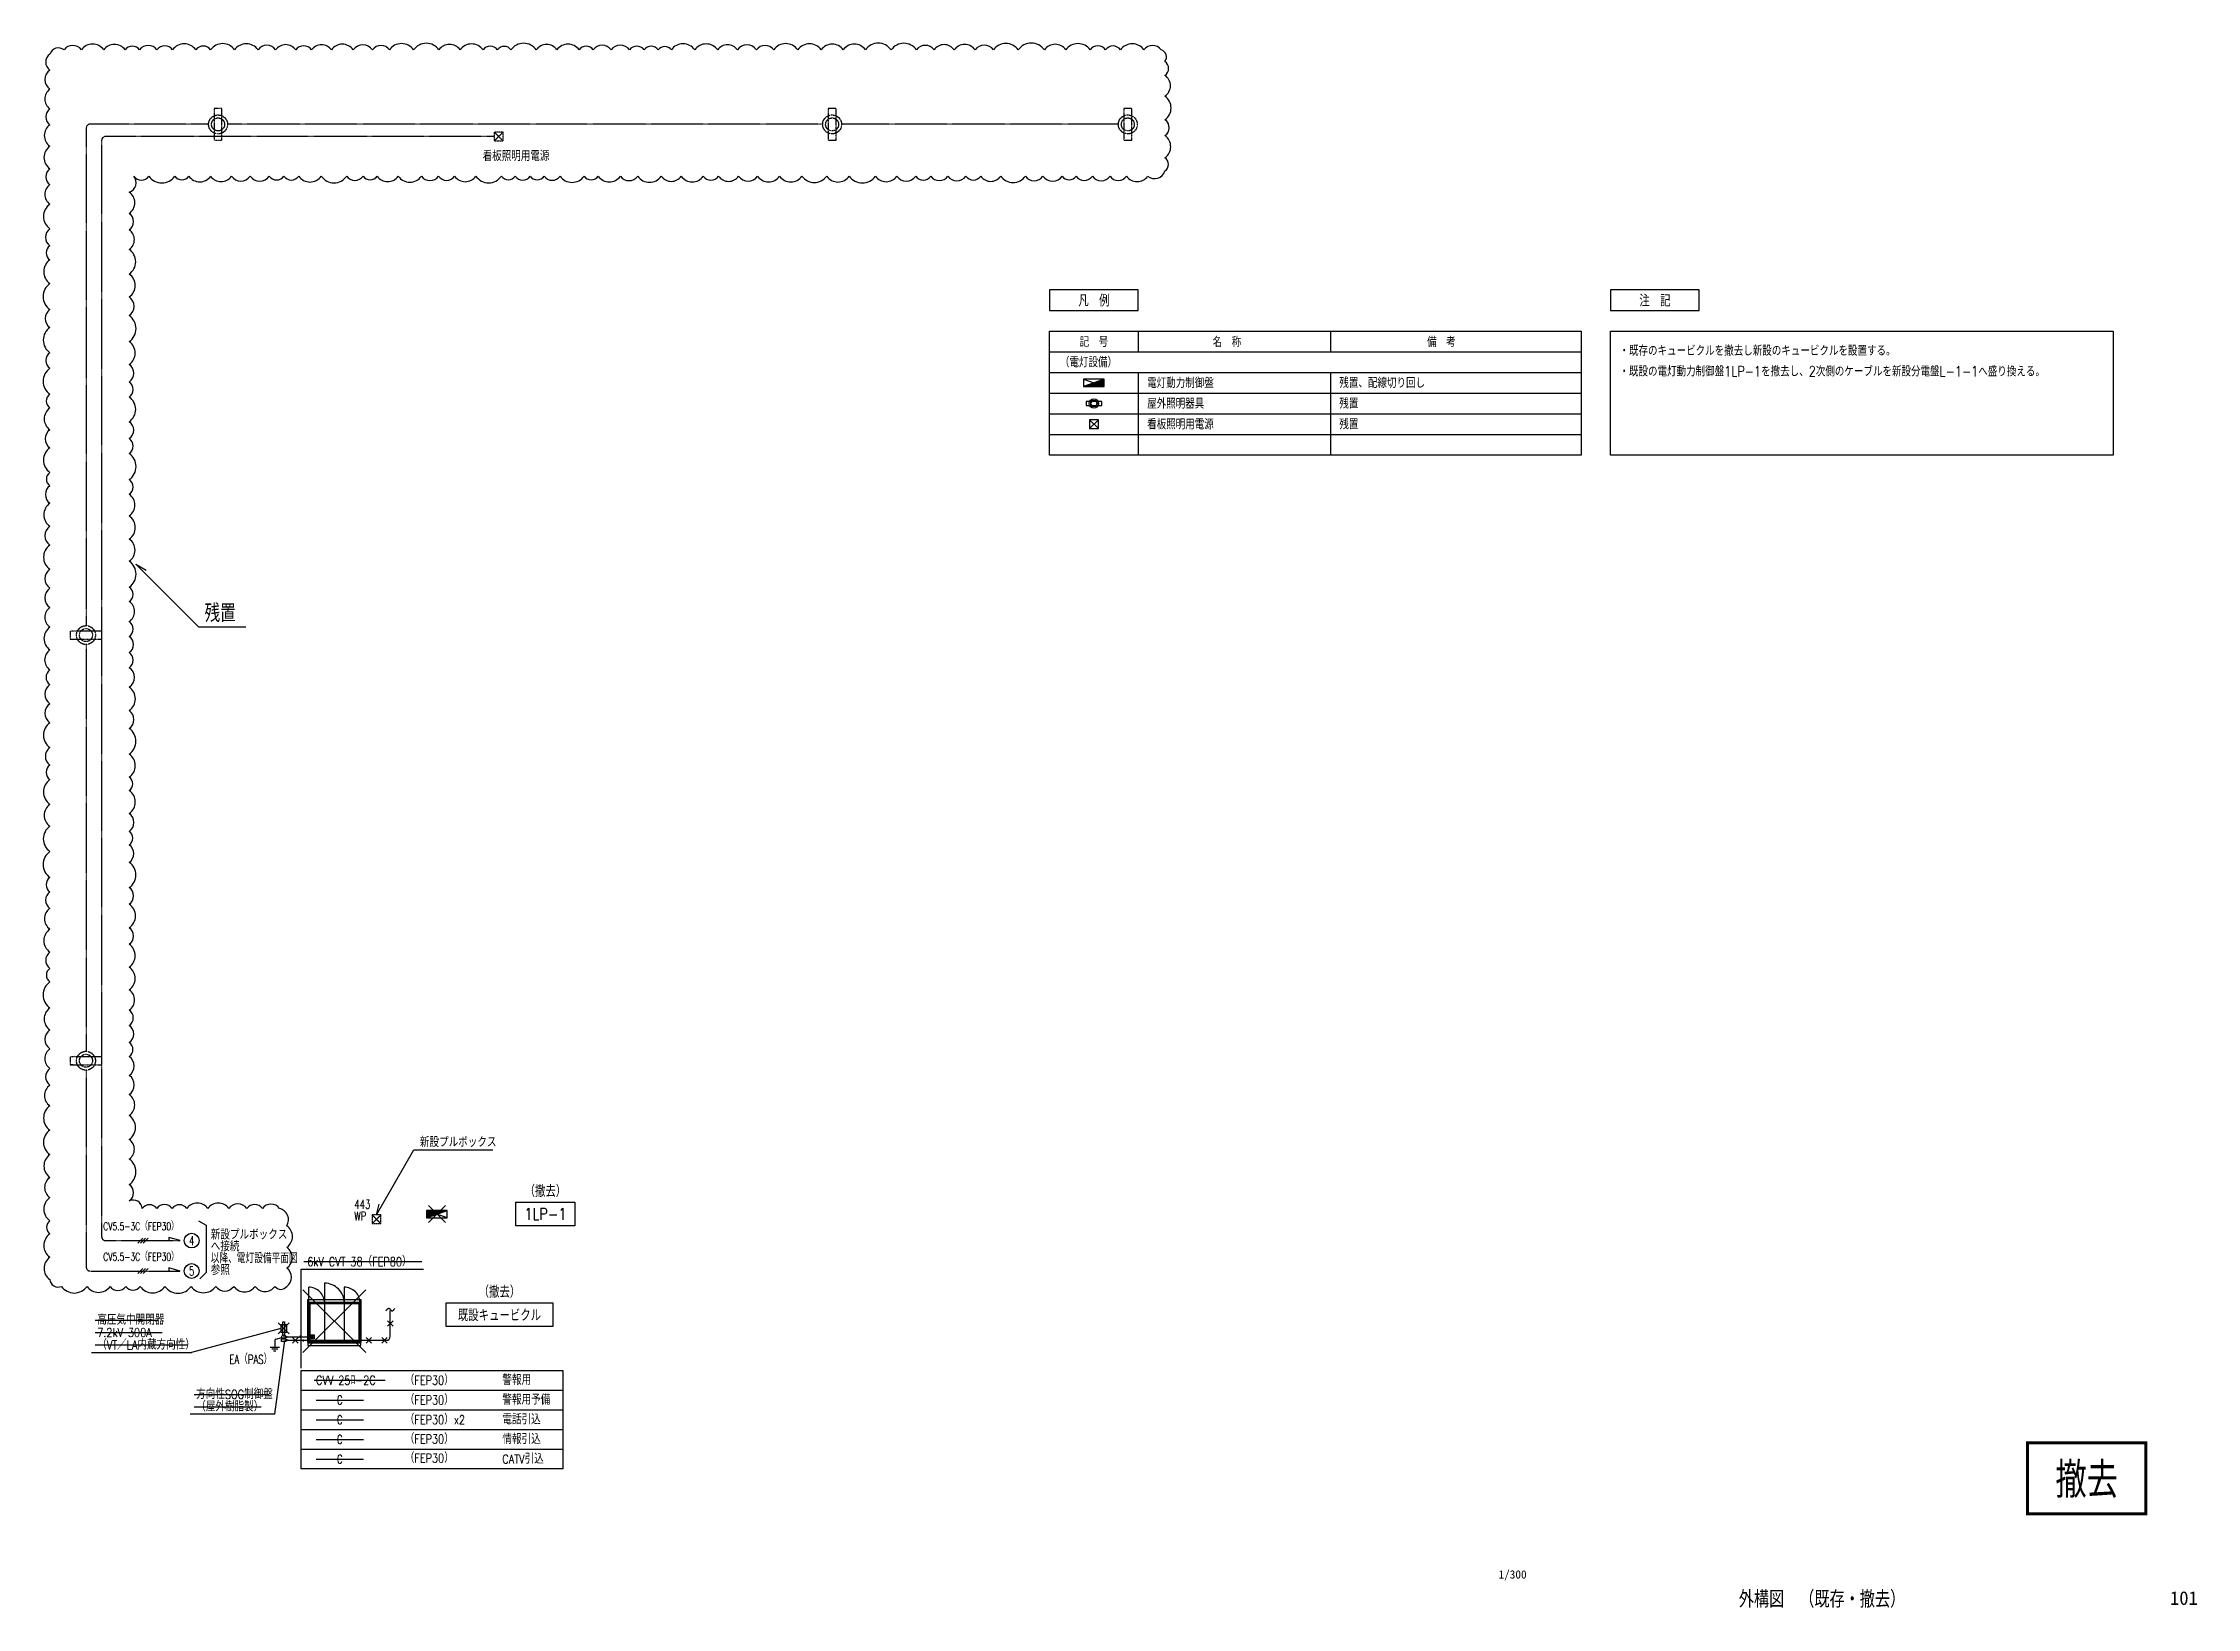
# Model space of a CAD drawing. Header units: millimetres. Extents: x 14514 to 123771, y 2181 to 81590.
import ezdxf
from ezdxf.enums import TextEntityAlignment as Align

# ---------------------------------------------------------------- set-up
doc = ezdxf.new("R2010")
doc.units = ezdxf.units.MM
doc.header["$LTSCALE"] = 0.2
doc.set_wipeout_variables(frame=1)
doc.linetypes.add('HIDDEN2', pattern=[4.7625, 3.175, -1.5875])
doc.linetypes.add('PHANTOM', pattern=[63.5, 31.75, -6.35, 6.35, -6.35, 6.35, -6.35])
for name, color, linetype in [('1_シンボル', 2, 'Continuous'), ('1_乗数', 3, 'Continuous'), ('1_回路番号', 4, 'Continuous'), ('1_強調文字', 4, 'Continuous'), ('1_撤去', 1, 'Continuous'), ('1_文字', 3, 'Continuous'), ('1_枠', 7, 'Continuous'), ('1_配線_1', 1, 'Continuous'), ('1_配線_5', 1, 'PHANTOM'), ('枠内記述', 3, 'Continuous')]:
    doc.layers.add(name, color=color, linetype=linetype)
doc.styles.add('L', font='simplex.shx', dxfattribs={"width": 0.8, "bigfont": 'extfont2.shx'})
doc.styles.get("Standard").update_dxf_attribs({"font": 'simplex.shx', "width": 0.8, "bigfont": 'extfont2.shx'})
doc.styles.add('ゴシック', font='MS Gothic.ttf', dxfattribs={"height": 4})

msp = doc.modelspace()

# ---------------------------------------------------------------- texts
at = {"layer": '1_乗数', "linetype": 'Continuous', "lineweight": -3, "width": 0.7}
for p in [(17568, 21224), (17568, 19680)]:
    msp.add_text('CV5.5-3C（FEP30）', height=400, rotation=359.99953, dxfattribs=at).set_placement(p, align=Align.BOTTOM_LEFT)
at = {"layer": '1_強調文字', "width": 0.8}
for s, p in [('（撤去）', (39995, 23369)), ('1LP-1', (39995, 22169))]:
    msp.add_text(s, height=600, dxfattribs=at).set_placement(p, align=Align.MIDDLE)
at = {"layer": '1_撤去', "width": 0.8}
msp.add_text('残置', height=900, dxfattribs=at).set_placement((22706, 52209))
at = {"layer": '1_撤去', "lineweight": -3, "width": 0.8}
msp.add_text('撤去', height=1800, dxfattribs=at).set_placement((118178, 8758), align=Align.MIDDLE)
at = {"layer": '1_文字', "lineweight": -3, "width": 0.8}
msp.add_text('看板照明用電源', height=525, dxfattribs=at).set_placement((36814, 75603))
at = {"layer": '1_文字', "linetype": 'Continuous', "lineweight": -3}
for s, width, p in [('新設プルボックス', 0.8, (33629, 25572)), ('WP', 0.7, (30305, 21839)), ('443', 0.7, (30305, 22439)), ('新設プルボックス', 0.8, (23020, 20882)), ('へ接続', 0.8, (23020, 20282)), ('以降、電灯設備平面図', 0.7, (23020, 19682)), ('6kV CVT 38（FEP80）', 0.8, (27913, 19526)), ('参照', 0.8, (23020, 19082)), ('高圧気中開閉器', 0.8, (17263, 16561)), ('7.2kV 300A ', 0.8, (17263, 15931)), ('（VT／LA内蔵方向性）', 0.8, (17263, 15301)), ('EA（PAS）', 0.7, (23963, 14569)), ('方向性SOG制御盤', 0.8, (22283, 12791)), ('（屋外樹脂製）', 0.8, (22283, 12161))]:
    msp.add_text(s, height=450, dxfattribs=dict(at, width=width)).set_placement(p)
at = {"layer": '枠内記述', "linetype": 'ByBlock', "lineweight": -2, "style": 'ゴシック'}
msp.add_text('1/300', height=420, dxfattribs=at).set_placement((88342, 3670))
at = {"layer": '枠内記述', "linetype": 'ByBlock', "lineweight": -2, "style": 'ゴシック', "width": 0.75}
msp.add_text('外構図\u3000（既存・撤去）', height=750, dxfattribs=at).set_placement((104753, 2654), align=Align.MIDDLE_CENTER)
at = {"layer": '枠内記述', "style": 'ゴシック'}
msp.add_text('101', height=690, dxfattribs=at).set_placement((122408, 2337))

# ---------------------------------------------------------------- blocks, each defined once
blk = doc.blocks.new('C-ﾌﾟﾙﾎﾞｯｸｽ')
at = {"color": 0, "linetype": 'ByBlock'}
for p, q in [((-150, 150), (150, -150)), ((150, 150), (-150, -150))]:
    blk.add_line(p, q, dxfattribs=at)
blk.add_lwpolyline([(-150, -150), (150, -150), (150, 150), (-150, 150)], close=True, dxfattribs=at)
blk = doc.blocks.new('C-条数3')
at = {"color": 0, "linetype": 'ByBlock'}
for p, q in [((-181, -85), (-11, 85)), ((-85, -85), (85, 85)), ((5, -85), (175, 85))]:
    blk.add_line(p, q, dxfattribs=at)
blk = doc.blocks.new('B-電灯動力盤 A')
at = {"linetype": 'ByBlock'}
h = blk.add_hatch(dxfattribs=at)
h.set_pattern_fill('LINE', color=0, style=0)
h.set_pattern_definition([(0, (-9500, -23375), (0, 3.175), [])])
h.paths.add_polyline_path([(350, 250), (-350, 0), (350, 0)])
at = {"color": 0, "linetype": 'ByBlock', "lineweight": -2}
blk.add_line((-350, 250), (350, 0), dxfattribs=at)
at = {"color": 0, "linetype": 'ByBlock'}
for p, q in [((350, 250), (-350, 0)), ((350, 250), (-350, 250)), ((-350, 250), (-350, 0)), ((-350, 0), (350, 0)), ((350, 0), (350, 250))]:
    blk.add_line(p, q, dxfattribs=at)

# ---------------------------------------------------------------- linework, layer by layer
at = {"layer": '1_シンボル', "linetype": 'HIDDEN2', "lineweight": -3}
for points in [[(23190, 76662), (23590, 76662), (23590, 78262), (23190, 78262)], [(54340, 76662), (54740, 76662), (54740, 78262), (54340, 78262)], [(69340, 76662), (69740, 76662), (69740, 78262), (69340, 78262)], [(15890, 51748), (15890, 51348), (17490, 51348), (17490, 51748)], [(15890, 30148), (15890, 29748), (17490, 29748), (17490, 30148)]]:
    msp.add_lwpolyline(points, close=True, dxfattribs=at)
msp.add_lwpolyline([(16040, 29748), (15890, 29748)], dxfattribs=at)
at = {"layer": '1_シンボル', "color": 7, "lineweight": -3}
for points in [[(28790, 18659), (28790, 17659), (28790, 15669)], [(27945, 17659), (27945, 17824), (30635, 17824), (30635, 17659)], [(27990, 17659), (27990, 18459)], [(30590, 17609), (27990, 17609)], [(28040, 17659), (28040, 15669)], [(29790, 18459), (29790, 17659), (29790, 15669)], [(30540, 15669), (30540, 17659)], [(26682, 16026), (26682, 16700), (26757, 16700), (26757, 16026)], [(26028, 15405), (26508, 15405)], [(26418, 15309), (26118, 15309)], [(26720, 16033), (26720, 15844)], [(27945, 15669), (27945, 15504), (30635, 15504), (30635, 15669)], [(27990, 15719), (30590, 15719)], [(28065, 16039), (28265, 15839)], [(28265, 16039), (28065, 15839)], [(26328, 15213), (26208, 15213)]]:
    msp.add_lwpolyline(points, dxfattribs=at)
for points in [[(29790, 17659, 0.4142136), (28790, 18659)], [(28790, 17659, 0.4142136), (27990, 18459)], [(30590, 17659, 0.4142136), (29790, 18459)]]:
    msp.add_lwpolyline(points, format="xyb", dxfattribs=at)
for points in [[(30635, 15669), (30590, 15669), (30590, 15624), (27990, 15624), (27990, 15669), (30590, 15669), (30590, 17659), (27990, 17659), (27990, 15669), (27945, 15669), (27945, 17659), (27990, 17659), (27990, 17704), (30590, 17704), (30590, 17659), (30635, 17659)], [(26682, 16180), (26757, 16180), (26872, 16180), (26872, 16550), (26757, 16550), (26682, 16550), (26567, 16550), (26567, 16180)], [(26605, 15844), (26835, 15844), (26835, 15709), (26605, 15709)], [(28065, 16039), (28265, 16039), (28265, 15839), (28065, 15839)]]:
    msp.add_lwpolyline(points, close=True, dxfattribs=at)
at = {"layer": '1_シンボル', "linetype": 'HIDDEN2', "lineweight": -3}
for centre, radius in [((23390, 77462), 480), ((23390, 77462), 330), ((54540, 77462), 480), ((54540, 77462), 330), ((69540, 77462), 480), ((69540, 77462), 330), ((16690, 51548), 480), ((16690, 51548), 330), ((16690, 29948), 480), ((16690, 29948), 330)]:
    msp.add_circle(centre, radius, dxfattribs=at)
at = {"layer": '1_シンボル', "color": 7, "lineweight": -3}
for centre, radius in [((26720, 15939), 95), ((26849, 15931), 40.7), ((26874, 15769), 40.7), ((28159, 15940), 40.7)]:
    msp.add_circle(centre, radius, dxfattribs=at)
at = {"layer": '1_強調文字'}
msp.add_lwpolyline([(38495, 22769), (41495, 22769), (41495, 21569), (38495, 21569)], close=True, dxfattribs=at)
at = {"layer": '1_撤去'}
for p, q in [((19224, 55141), (22406, 51959)), ((19224, 55141), (19744, 54841)), ((22406, 51959), (24806, 51959)), ((34073, 22594), (34921, 21745)), ((34921, 22594), (34073, 21745)), ((27734, 19761), (33734, 19761)), ((27697, 18324), (30879, 15142)), ((30879, 18324), (27697, 15142)), ((17163, 16786), (20363, 16786)), ((26437, 16082), (27003, 16648)), ((27003, 16082), (26437, 16648)), ((31987, 16475), (32269, 16757)), ((32269, 16475), (31987, 16757)), ((17163, 16156), (20563, 16156)), ((17163, 15526), (21863, 15526)), ((27173, 15618), (27455, 15900)), ((27455, 15618), (27173, 15900)), ((30895, 15618), (31177, 15900)), ((31177, 15618), (30895, 15900)), ((31695, 15618), (31977, 15900)), ((31977, 15618), (31695, 15900)), ((22183, 13016), (25983, 13016)), ((22183, 12386), (25583, 12386))]:
    msp.add_line(p, q, dxfattribs=at)
msp.add_lwpolyline([(26877, 18500, 0.5205671), (26877, 19425, 0.5205671), (26877, 20478, 0.5205671), (26877, 21577, 0.5205671), (26502, 22450, 0.5205671), (25645, 22450, 0.5205671), (24853, 22450, 0.5205671), (23933, 22450, 0.5205671), (22869, 22450, 0.5205671), (21808, 22450, 0.5205671), (21062, 22450, 0.5205671), (20283, 22450, 0.5205671), (19545, 22450, 0.5205671), (18887, 22836, 0.5205671), (18887, 23664, 0.5205671), (18887, 24961, 0.5205671), (18887, 25956, 0.5205671), (18887, 27170, 0.5205671), (18887, 28235, 0.5205671), (18887, 29203, 0.5205671), (18887, 30159, 0.5205671), (18887, 30870, 0.5205671), (18887, 31730, 0.5205671), (18887, 32516, 0.5205671), (18887, 33544, 0.5205671), (18887, 34699, 0.5205671), (18887, 35858, 0.5205671), (18887, 36694, 0.5205671), (18887, 37896, 0.5205671), (18887, 38737, 0.5205671), (18887, 40013, 0.5205671), (18887, 40902, 0.5205671), (18887, 41589, 0.5205671), (18887, 42496, 0.5205671), (18887, 43662, 0.5205671), (18887, 44334, 0.5205671), (18887, 45511, 0.5205671), (18887, 46811, 0.5205671), (18887, 47715, 0.5205671), (18887, 48905, 0.5205671), (18887, 49892, 0.5205671), (18887, 50664, 0.5205671), (18887, 51474, 0.5205671), (18887, 52230, 0.5205671), (18887, 53252, 0.5205671), (18887, 53977, 0.5205671), (18887, 55301, 0.5205671), (18887, 56416, 0.5205671), (18887, 57592, 0.5205671), (18887, 58695, 0.5205671), (18887, 59438, 0.5205671), (18887, 60764, 0.5205671), (18887, 61522, 0.5205671), (18887, 62377, 0.5205671), (18887, 63623, 0.5205671), (18887, 64389, 0.5205671), (18887, 65282, 0.5205671), (18887, 66441, 0.5205671), (18887, 67758, 0.5205671), (18887, 68706, 0.5205671), (18887, 69868, 0.5205671), (18887, 71116, 0.5205671), (18887, 72113, 0.5205671), (18887, 72946, 0.5205671), (18887, 74028, 0.5205671), (19124, 74836, 0.5205671), (19879, 74836, 0.5205671), (21199, 74836, 0.5205671), (21911, 74836, 0.5205671), (23017, 74836, 0.5205671), (24073, 74836, 0.5205671), (25018, 74836, 0.5205671), (25991, 74836, 0.5205671), (26733, 74836, 0.5205671), (27484, 74836, 0.5205671), (28624, 74836, 0.5205671), (29916, 74836, 0.5205671), (30750, 74836, 0.5205671), (31461, 74836, 0.5205671), (32532, 74836, 0.5205671), (33704, 74836, 0.5205671), (34572, 74836, 0.5205671), (35392, 74836, 0.5205671), (36465, 74836, 0.5205671), (37769, 74836, 0.5205671), (38463, 74836, 0.5205671), (39227, 74836, 0.5205671), (39934, 74836, 0.5205671), (40741, 74836, 0.5205671), (41957, 74836, 0.5205671), (42674, 74836, 0.5205671), (43801, 74836, 0.5205671), (44677, 74836, 0.5205671), (45873, 74836, 0.5205671), (46889, 74836, 0.5205671), (48003, 74836, 0.5205671), (48782, 74836, 0.5205671), (49797, 74836, 0.5205671), (50759, 74836, 0.5205671), (51873, 74836, 0.5205671), (53009, 74836, 0.5205671), (54264, 74836, 0.5205671), (55409, 74836, 0.5205671), (56740, 74836, 0.5205671), (57821, 74836, 0.5205671), (58782, 74836, 0.5205671), (59545, 74836, 0.5205671), (60405, 74836, 0.5205671), (61326, 74836, 0.5205671), (62077, 74836, 0.5205671), (63093, 74836, 0.5205671), (64346, 74836, 0.5205671), (65227, 74836, 0.5205671), (66214, 74836, 0.5205671), (66911, 74836, 0.5205671), (67745, 74836, 0.5205671), (68636, 74836, 0.5205671), (69477, 74836, 0.5205671), (70546, 74836, 0.5205671), (71425, 75099, 0.5205671), (71425, 75771, 0.5205671), (71425, 76892, 0.5205671), (71425, 77700, 0.5205671), (71425, 78890, 0.5205671), (71425, 79951, 0.5205671), (71425, 80652, 0.5205671), (71230, 81244, 0.5205671), (70359, 81244, 0.5205671), (69172, 81244, 0.5205671), (68412, 81244, 0.5205671), (67628, 81244, 0.5205671), (66397, 81244, 0.5205671), (65308, 81244, 0.5205671), (63977, 81244, 0.5205671), (62725, 81244, 0.5205671), (61792, 81244, 0.5205671), (60734, 81244, 0.5205671), (59708, 81244, 0.5205671), (58821, 81244, 0.5205671), (57535, 81244, 0.5205671), (56230, 81244, 0.5205671), (55106, 81244, 0.5205671), (53986, 81244, 0.5205671), (52796, 81244, 0.5205671), (51576, 81244, 0.5205671), (50704, 81244, 0.5205671), (49736, 81244, 0.5205671), (48734, 81244, 0.5205671), (47568, 81244, 0.5205671), (46384, 81244, 0.5205671), (45713, 81244, 0.5205671), (45005, 81244, 0.5205671), (44262, 81244, 0.5205671), (43323, 81244, 0.5205671), (42426, 81244, 0.5205671), (41703, 81244, 0.5205671), (40582, 81244, 0.5205671), (39531, 81244, 0.5205671), (38250, 81244, 0.5205671), (37564, 81244, 0.5205671), (36831, 81244, 0.5205671), (35666, 81244, 0.5205671), (34594, 81244, 0.5205671), (33309, 81244, 0.5205671), (32080, 81244, 0.5205671), (31226, 81244, 0.5205671), (30245, 81244, 0.5205671), (29137, 81244, 0.5205671), (28136, 81244, 0.5205671), (27330, 81244, 0.5205671), (26310, 81244, 0.5205671), (25419, 81244, 0.5205671), (24228, 81244, 0.5205671), (23015, 81244, 0.5205671), (22260, 81244, 0.5205671), (21083, 81244, 0.5205671), (20289, 81244, 0.5205671), (19412, 81244, 0.5205671), (18670, 81244, 0.5205671), (17593, 81244, 0.5205671), (16459, 81244, 0.5205671), (15581, 81244, 0.5205671), (14859, 81032, 0.5205671), (14859, 80218, 0.5205671), (14859, 79255, 0.5205671), (14859, 78248, 0.5205671), (14859, 77442, 0.5205671), (14859, 76357, 0.5205671), (14859, 75207, 0.5205671), (14859, 74406, 0.5205671), (14859, 73411, 0.5205671), (14859, 72171, 0.5205671), (14859, 71304, 0.5205671), (14859, 70587, 0.5205671), (14859, 69389, 0.5205671), (14859, 68065, 0.5205671), (14859, 67160, 0.5205671), (14859, 65875, 0.5205671), (14859, 65085, 0.5205671), (14859, 63771, 0.5205671), (14859, 63073, 0.5205671), (14859, 61968, 0.5205671), (14859, 61051, 0.5205671), (14859, 59800, 0.5205671), (14859, 59120, 0.5205671), (14859, 58244, 0.5205671), (14859, 57068, 0.5205671), (14859, 56114, 0.5205671), (14859, 54885, 0.5205671), (14859, 53929, 0.5205671), (14859, 52944, 0.5205671), (14859, 51948, 0.5205671), (14859, 50797, 0.5205671), (14859, 49779, 0.5205671), (14859, 49038, 0.5205671), (14859, 48066, 0.5205671), (14859, 47102, 0.5205671), (14859, 45837, 0.5205671), (14859, 44955, 0.5205671), (14859, 44216, 0.5205671), (14859, 42959, 0.5205671), (14859, 41844, 0.5205671), (14859, 40567, 0.5205671), (14859, 39244, 0.5205671), (14859, 38521, 0.5205671), (14859, 37681, 0.5205671), (14859, 36626, 0.5205671), (14859, 35453, 0.5205671), (14859, 34636, 0.5205671), (14859, 33953, 0.5205671), (14859, 32629, 0.5205671), (14859, 31512, 0.5205671), (14859, 30554, 0.5205671), (14859, 29555, 0.5205671), (14859, 28707, 0.5205671), (14859, 27658, 0.5205671), (14859, 26427, 0.5205671), (14859, 25187, 0.5205671), (14859, 24027, 0.5205671), (14859, 23002, 0.5205671), (14859, 21830, 0.5205671), (14859, 21160, 0.5205671), (14859, 19975, 0.5205671), (14859, 18844, 0.5205671), (15446, 18500, 0.5205671), (16745, 18500, 0.5205671), (17914, 18500, 0.5205671), (18709, 18500, 0.5205671), (19442, 18500, 0.5205671), (20697, 18500, 0.5205671), (22023, 18500, 0.5205671), (23273, 18500, 0.5205671), (24186, 18500, 0.5205671), (25277, 18500, 0.5205671), (26271, 18500, 0.5205671)], format="xyb", close=True, dxfattribs=at)
at = {"layer": '1_撤去', "const_width": 150}
msp.add_lwpolyline([(115178, 6958), (121178, 6958), (121178, 10558), (115178, 10558)], close=True, dxfattribs=at)
at = {"layer": '1_文字'}
for p, q in [((31429, 22131), (33329, 25422)), ((33329, 25422), (37329, 25422)), ((31429, 22131), (31571, 22663)), ((27613, 19376), (33813, 19376)), ((26567, 16365), (22036, 15151))]:
    msp.add_line(p, q, dxfattribs=at)
at = {"layer": '1_文字', "linetype": 'Continuous', "lineweight": -3}
for p, q in [((27613, 14232), (27613, 19376)), ((26263, 12011), (26781, 15755)), ((16963, 15151), (22036, 15151)), ((26263, 12011), (21983, 12011))]:
    msp.add_line(p, q, dxfattribs=at)
at = {"layer": '1_文字', "lineweight": -3}
for p, q in [((27573, 15883), (27573, 16002)), ((27708, 15797), (27708, 15702))]:
    msp.add_line(p, q, dxfattribs=at)
at = {"layer": '1_文字'}
msp.add_lwpolyline([(22396, 21831), (22785, 21606), (22785, 19206), (22467, 18888)], dxfattribs=at)
at = {"layer": '1_配線_1', "color": 7, "lineweight": -3}
for p, q in [((31911, 17264), (31932, 17290)), ((31932, 17290), (31943, 17303)), ((31943, 17303), (31953, 17315)), ((31953, 17315), (31963, 17327)), ((31963, 17327), (31974, 17338)), ((31974, 17338), (31984, 17349)), ((31984, 17349), (31995, 17358)), ((31995, 17358), (32000, 17363)), ((32000, 17363), (32005, 17367)), ((32005, 17367), (32010, 17371)), ((32010, 17371), (32015, 17374)), ((32015, 17374), (32020, 17377)), ((32020, 17377), (32025, 17380)), ((32025, 17380), (32030, 17382)), ((32030, 17382), (32035, 17384)), ((32035, 17384), (32040, 17386)), ((32040, 17386), (32045, 17387)), ((32045, 17387), (32050, 17388)), ((32050, 17388), (32055, 17388)), ((32055, 17388), (32060, 17388)), ((32060, 17388), (32064, 17388)), ((32064, 17388), (32069, 17386)), ((32069, 17386), (32074, 17385)), ((32074, 17385), (32078, 17383)), ((32078, 17383), (32083, 17380)), ((32083, 17380), (32087, 17377)), ((32087, 17377), (32091, 17374)), ((32091, 17374), (32096, 17371)), ((32096, 17371), (32100, 17367)), ((32100, 17367), (32108, 17358)), ((32108, 17358), (32117, 17349)), ((32117, 17349), (32125, 17338)), ((32125, 17338), (32142, 17317)), ((32128, 15961), (32128, 17271)), ((32142, 17317), (32158, 17295)), ((32158, 17295), (32166, 17285)), ((32166, 17285), (32175, 17276)), ((32175, 17276), (32183, 17268)), ((32183, 17268), (32187, 17264)), ((32187, 17264), (32191, 17261)), ((32191, 17261), (32195, 17258)), ((32195, 17258), (32199, 17255)), ((32199, 17255), (32204, 17253)), ((32204, 17253), (32208, 17251)), ((32208, 17251), (32212, 17250)), ((32212, 17250), (32217, 17249)), ((32217, 17249), (32221, 17248)), ((32221, 17248), (32226, 17249)), ((32226, 17249), (32231, 17249)), ((32231, 17249), (32235, 17250)), ((32235, 17250), (32240, 17252)), ((32240, 17252), (32244, 17254)), ((32244, 17254), (32249, 17256)), ((32249, 17256), (32254, 17259)), ((32254, 17259), (32258, 17262)), ((32258, 17262), (32263, 17266)), ((32263, 17266), (32268, 17270)), ((32268, 17270), (32272, 17274)), ((32272, 17274), (32282, 17283)), ((32282, 17283), (32291, 17293)), ((32291, 17293), (32301, 17305)), ((32301, 17305), (32310, 17317)), ((32310, 17317), (32320, 17330)), ((32320, 17330), (32330, 17343)), ((32330, 17343), (32339, 17357)), ((32339, 17357), (32359, 17385)), ((26268, 15759), (26268, 15405)), ((26313, 15817), (26632, 15902)), ((26890, 15931), (28118, 15943)), ((26913, 15761), (31928, 15761))]:
    msp.add_line(p, q, dxfattribs=at)
at = {"layer": '1_配線_1', "color": 7}
for points in [[(21475, 20821), (20895, 20976), (20895, 20821)], [(21475, 19277), (20895, 19433), (20895, 19277)]]:
    msp.add_lwpolyline(points, dxfattribs=at)
at = {"layer": '1_配線_1', "color": 7, "lineweight": -3}
for centre, radius, start, end in [((26328, 15759), 60, 104.85031, 180), ((31928, 15961), 200, 270, 0)]:
    msp.add_arc(centre, radius, start, end, dxfattribs=at)
at = {"layer": '1_配線_5', "color": 7, "lineweight": -3}
for points in [[(16904, 77476, 0.4142136), (16704, 77276)], [(17685, 76849, 0.4142136), (17485, 76649)], [(17485, 21021, 0.4142136), (17685, 20821)]]:
    msp.add_lwpolyline(points, format="xyb", dxfattribs=at)
for points in [[(16704, 77276), (16704, 52028)], [(22927, 77476), (16904, 77476)], [(17485, 76649), (17485, 21021)], [(37396, 76849), (17685, 76849)], [(54076, 77476), (23870, 77476)], [(69061, 77476), (55020, 77476)], [(16704, 51082), (16704, 30409)], [(16704, 29469), (16704, 19477)], [(17685, 20821), (21475, 20821)], [(16904, 19277), (21475, 19277)]]:
    msp.add_lwpolyline(points, dxfattribs=at)
msp.add_arc((16904, 19477), 200, 180, 270, dxfattribs=at)

# ---------------------------------------------------------------- block references
at = {"layer": '1_シンボル', "linetype": 'HIDDEN2', "lineweight": 0, "xscale": 1.5, "yscale": 1.5, "zscale": 1.5}
for p in [(37621, 76849), (31429, 21906)]:
    msp.add_blockref('C-ﾌﾟﾙﾎﾞｯｸｽ', p, dxfattribs=at)
at = {"layer": '1_シンボル', "linetype": 'Continuous', "xscale": 1.5, "yscale": 1.5, "zscale": 1.5, "rotation": 180}
msp.add_blockref('B-電灯動力盤 A', (34495, 22356), dxfattribs=at)
at = {"layer": '1_乗数', "xscale": 1.5, "yscale": 1.5, "zscale": 1.5}
for p in [(19587, 20825), (19587, 19281)]:
    msp.add_blockref('C-条数3', p, dxfattribs=at)

msp.set_redraw_order([(e.dxf.handle, doc.entitydb.next_handle()) for e in msp.query("TEXT MTEXT ATTDEF DIMENSION ARC_DIMENSION")])  # texts and dimensions are drawn at this point

# ---------------------------------------------------------------- next in the draw order: wipeouts: each hides what was drawn before it
for points in [[(65420, 69225), (119678, 69225), (119678, 60525), (65420, 60525)], [(22048, 21259), (22045, 21259), (22043, 21259), (22040, 21258), (22037, 21258), (22034, 21258), (22032, 21258), (22029, 21258), (22026, 21258), (22023, 21258), (22021, 21258), (22018, 21257), (22015, 21257), (22012, 21257), (22010, 21257), (22007, 21257), (22004, 21256), (22002, 21256), (21999, 21256), (21996, 21255), (21993, 21255), (21991, 21255), (21988, 21254), (21985, 21254), (21982, 21253), (21980, 21253), (21977, 21253), (21974, 21252), (21972, 21252), (21969, 21251), (21966, 21251), (21964, 21250), (21961, 21249), (21958, 21249), (21955, 21248), (21953, 21248), (21950, 21247), (21947, 21246), (21945, 21246), (21942, 21245), (21939, 21244), (21937, 21244), (21934, 21243), (21931, 21242), (21929, 21242), (21926, 21241), (21924, 21240), (21921, 21239), (21918, 21238), (21916, 21238), (21913, 21237), (21910, 21236), (21908, 21235), (21905, 21234), (21903, 21233), (21900, 21232), (21897, 21231), (21895, 21230), (21892, 21229), (21890, 21228), (21887, 21227), (21885, 21226), (21882, 21225), (21880, 21224), (21877, 21223), (21875, 21222), (21872, 21221), (21870, 21220), (21867, 21219), (21865, 21218), (21862, 21216), (21860, 21215), (21857, 21214), (21855, 21213), (21852, 21212), (21850, 21210), (21847, 21209), (21845, 21208), (21842, 21206), (21840, 21205), (21838, 21204), (21835, 21202), (21833, 21201), (21830, 21200), (21828, 21198), (21826, 21197), (21823, 21196), (21821, 21194), (21819, 21193), (21816, 21191), (21814, 21190), (21812, 21188), (21809, 21187), (21807, 21185), (21805, 21184), (21803, 21182), (21800, 21181), (21798, 21179), (21796, 21177), (21794, 21176), (21791, 21174), (21789, 21173), (21787, 21171), (21785, 21169), (21782, 21168), (21780, 21166), (21778, 21164), (21776, 21163), (21774, 21161), (21772, 21159), (21770, 21157), (21768, 21156), (21765, 21154), (21763, 21152), (21761, 21150), (21759, 21148), (21757, 21147), (21755, 21145), (21753, 21143), (21751, 21141), (21749, 21139), (21747, 21137), (21745, 21135), (21743, 21133), (21741, 21131), (21739, 21129), (21737, 21128), (21735, 21126), (21733, 21124), (21732, 21122), (21730, 21120), (21728, 21118), (21726, 21116), (21724, 21113), (21722, 21111), (21720, 21109), (21719, 21107), (21717, 21105), (21715, 21103), (21713, 21101), (21712, 21099), (21710, 21097), (21708, 21095), (21706, 21092), (21705, 21090), (21703, 21088), (21701, 21086), (21700, 21084), (21698, 21082), (21696, 21079), (21695, 21077), (21693, 21075), (21692, 21073), (21690, 21070), (21688, 21068), (21687, 21066), (21685, 21064), (21684, 21061), (21682, 21059), (21681, 21057), (21679, 21054), (21678, 21052), (21677, 21050), (21675, 21047), (21674, 21045), (21672, 21043), (21671, 21040), (21670, 21038), (21668, 21035), (21667, 21033), (21666, 21031), (21664, 21028), (21663, 21026), (21662, 21023), (21660, 21021), (21659, 21018), (21658, 21016), (21657, 21014), (21655, 21011), (21654, 21009), (21653, 21006), (21652, 21004), (21651, 21001), (21650, 20999), (21649, 20996), (21647, 20994), (21646, 20991), (21645, 20989), (21644, 20986), (21643, 20983), (21642, 20981), (21641, 20978), (21640, 20976), (21639, 20973), (21638, 20971), (21637, 20968), (21637, 20965), (21636, 20963), (21635, 20960), (21634, 20958), (21633, 20955), (21632, 20952), (21631, 20950), (21631, 20947), (21630, 20944), (21629, 20942), (21628, 20939), (21628, 20937), (21627, 20934), (21626, 20931), (21625, 20929), (21625, 20926), (21624, 20923), (21624, 20921), (21623, 20918), (21622, 20915), (21622, 20912), (21621, 20910), (21621, 20907), (21620, 20904), (21620, 20902), (21619, 20899), (21619, 20896), (21618, 20894), (21618, 20891), (21617, 20888), (21617, 20885), (21616, 20883), (21616, 20880), (21616, 20877), (21615, 20875), (21615, 20872), (21615, 20869), (21614, 20866), (21614, 20864), (21614, 20861), (21614, 20858), (21613, 20855), (21613, 20853), (21613, 20850), (21613, 20847), (21613, 20844), (21613, 20842), (21612, 20839), (21612, 20836), (21612, 20833), (21612, 20831), (21612, 20828), (21612, 20825), (21612, 20822), (21612, 20820), (21612, 20817), (21612, 20814), (21612, 20811), (21612, 20809), (21612, 20806), (21612, 20803), (21613, 20800), (21613, 20798), (21613, 20795), (21613, 20792), (21613, 20789), (21613, 20787), (21614, 20784), (21614, 20781), (21614, 20779), (21614, 20776), (21615, 20773), (21615, 20770), (21615, 20768), (21616, 20765), (21616, 20762), (21616, 20759), (21617, 20757), (21617, 20754), (21618, 20751), (21618, 20749), (21619, 20746), (21619, 20743), (21620, 20740), (21620, 20738), (21621, 20735), (21621, 20732), (21622, 20730), (21622, 20727), (21623, 20724), (21624, 20722), (21624, 20719), (21625, 20716), (21625, 20714), (21626, 20711), (21627, 20708), (21628, 20706), (21628, 20703), (21629, 20700), (21630, 20698), (21631, 20695), (21631, 20692), (21632, 20690), (21633, 20687), (21634, 20685), (21635, 20682), (21636, 20679), (21637, 20677), (21637, 20674), (21638, 20672), (21639, 20669), (21640, 20666), (21641, 20664), (21642, 20661), (21643, 20659), (21644, 20656), (21645, 20654), (21646, 20651), (21647, 20649), (21649, 20646), (21650, 20644), (21651, 20641), (21652, 20639), (21653, 20636), (21654, 20634), (21655, 20631), (21657, 20629), (21658, 20626), (21659, 20624), (21660, 20621), (21662, 20619), (21663, 20616), (21664, 20614), (21666, 20612), (21667, 20609), (21668, 20607), (21670, 20604), (21671, 20602), (21672, 20600), (21674, 20597), (21675, 20595), (21677, 20592), (21678, 20590), (21679, 20588), (21681, 20585), (21682, 20583), (21684, 20581), (21685, 20579), (21687, 20576), (21688, 20574), (21690, 20572), (21692, 20570), (21693, 20567), (21695, 20565), (21696, 20563), (21698, 20561), (21700, 20558), (21701, 20556), (21703, 20554), (21705, 20552), (21706, 20550), (21708, 20548), (21710, 20545), (21712, 20543), (21713, 20541), (21715, 20539), (21717, 20537), (21719, 20535), (21720, 20533), (21722, 20531), (21724, 20529), (21726, 20527), (21728, 20525), (21730, 20523), (21732, 20521), (21733, 20519), (21735, 20517), (21737, 20515), (21739, 20513), (21741, 20511), (21743, 20509), (21745, 20507), (21747, 20505), (21749, 20503), (21751, 20501), (21753, 20499), (21755, 20497), (21757, 20496), (21759, 20494), (21761, 20492), (21763, 20490), (21765, 20488), (21768, 20487), (21770, 20485), (21772, 20483), (21774, 20481), (21776, 20480), (21778, 20478), (21780, 20476), (21782, 20475), (21785, 20473), (21787, 20471), (21789, 20470), (21791, 20468), (21794, 20466), (21796, 20465), (21798, 20463), (21800, 20462), (21803, 20460), (21805, 20458), (21807, 20457), (21809, 20455), (21812, 20454), (21814, 20452), (21816, 20451), (21819, 20449), (21821, 20448), (21823, 20447), (21826, 20445), (21828, 20444), (21830, 20442), (21833, 20441), (21835, 20440), (21838, 20438), (21840, 20437), (21842, 20436), (21845, 20434), (21847, 20433), (21850, 20432), (21852, 20431), (21855, 20429), (21857, 20428), (21860, 20427), (21862, 20426), (21865, 20425), (21867, 20423), (21870, 20422), (21872, 20421), (21875, 20420), (21877, 20419), (21880, 20418), (21882, 20417), (21885, 20416), (21887, 20415), (21890, 20414), (21892, 20413), (21895, 20412), (21897, 20411), (21900, 20410), (21903, 20409), (21905, 20408), (21908, 20407), (21910, 20406), (21913, 20405), (21916, 20405), (21918, 20404), (21921, 20403), (21924, 20402), (21926, 20401), (21929, 20401), (21931, 20400), (21934, 20399), (21937, 20398), (21939, 20398), (21942, 20397), (21945, 20396), (21947, 20396), (21950, 20395), (21953, 20394), (21955, 20394), (21958, 20393), (21961, 20393), (21964, 20392), (21966, 20392), (21969, 20391), (21972, 20391), (21974, 20390), (21977, 20390), (21980, 20389), (21982, 20389), (21985, 20388), (21988, 20388), (21991, 20388), (21993, 20387), (21996, 20387), (21999, 20387), (22002, 20386), (22004, 20386), (22007, 20386), (22010, 20385), (22012, 20385), (22015, 20385), (22018, 20385), (22021, 20385), (22023, 20384), (22026, 20384), (22029, 20384), (22032, 20384), (22034, 20384), (22037, 20384), (22040, 20384), (22043, 20384), (22045, 20384), (22048, 20384), (22051, 20384), (22054, 20384), (22056, 20384), (22059, 20384), (22062, 20384), (22065, 20384), (22067, 20384), (22070, 20384), (22073, 20384), (22076, 20384), (22078, 20385), (22081, 20385), (22084, 20385), (22087, 20385), (22089, 20385), (22092, 20386), (22095, 20386), (22098, 20386), (22100, 20387), (22103, 20387), (22106, 20387), (22108, 20388), (22111, 20388), (22114, 20388), (22117, 20389), (22119, 20389), (22122, 20390), (22125, 20390), (22127, 20391), (22130, 20391), (22133, 20392), (22136, 20392), (22138, 20393), (22141, 20393), (22144, 20394), (22146, 20394), (22149, 20395), (22152, 20396), (22154, 20396), (22157, 20397), (22160, 20398), (22162, 20398), (22165, 20399), (22168, 20400), (22170, 20401), (22173, 20401), (22176, 20402), (22178, 20403), (22181, 20404), (22183, 20405), (22186, 20405), (22189, 20406), (22191, 20407), (22194, 20408), (22196, 20409), (22199, 20410), (22202, 20411), (22204, 20412), (22207, 20413), (22209, 20414), (22212, 20415), (22214, 20416), (22217, 20417), (22220, 20418), (22222, 20419), (22225, 20420), (22227, 20421), (22230, 20422), (22232, 20423), (22235, 20425), (22237, 20426), (22240, 20427), (22242, 20428), (22244, 20429), (22247, 20431), (22249, 20432), (22252, 20433), (22254, 20434), (22257, 20436), (22259, 20437), (22262, 20438), (22264, 20440), (22266, 20441), (22269, 20442), (22271, 20444), (22273, 20445), (22276, 20447), (22278, 20448), (22280, 20449), (22283, 20451), (22285, 20452), (22287, 20454), (22290, 20455), (22292, 20457), (22294, 20458), (22297, 20460), (22299, 20462), (22301, 20463), (22303, 20465), (22306, 20466), (22308, 20468), (22310, 20470), (22312, 20471), (22314, 20473), (22317, 20475), (22319, 20476), (22321, 20478), (22323, 20480), (22325, 20481), (22327, 20483), (22329, 20485), (22332, 20487), (22334, 20488), (22336, 20490), (22338, 20492), (22340, 20494), (22342, 20496), (22344, 20497), (22346, 20499), (22348, 20501), (22350, 20503), (22352, 20505), (22354, 20507), (22356, 20509), (22358, 20511), (22360, 20513), (22362, 20515), (22364, 20517), (22366, 20519), (22368, 20521), (22369, 20523), (22371, 20525), (22373, 20527), (22375, 20529), (22377, 20531), (22379, 20533), (22380, 20535), (22382, 20537), (22384, 20539), (22386, 20541), (22388, 20543), (22389, 20545), (22391, 20548), (22393, 20550), (22394, 20552), (22396, 20554), (22398, 20556), (22399, 20558), (22401, 20561), (22403, 20563), (22404, 20565), (22406, 20567), (22408, 20570), (22409, 20572), (22411, 20574), (22412, 20576), (22414, 20579), (22415, 20581), (22417, 20583), (22418, 20585), (22420, 20588), (22421, 20590), (22423, 20592), (22424, 20595), (22425, 20597), (22427, 20600), (22428, 20602), (22430, 20604), (22431, 20607), (22432, 20609), (22434, 20612), (22435, 20614), (22436, 20616), (22437, 20619), (22439, 20621), (22440, 20624), (22441, 20626), (22442, 20629), (22444, 20631), (22445, 20634), (22446, 20636), (22447, 20639), (22448, 20641), (22449, 20644), (22451, 20646), (22452, 20649), (22453, 20651), (22454, 20654), (22455, 20656), (22456, 20659), (22457, 20661), (22458, 20664), (22459, 20666), (22460, 20669), (22461, 20672), (22462, 20674), (22463, 20677), (22463, 20679), (22464, 20682), (22465, 20685), (22466, 20687), (22467, 20690), (22468, 20692), (22469, 20695), (22469, 20698), (22470, 20700), (22471, 20703), (22472, 20706), (22472, 20708), (22473, 20711), (22474, 20714), (22474, 20716), (22475, 20719), (22476, 20722), (22476, 20724), (22477, 20727), (22477, 20730), (22478, 20732), (22479, 20735), (22479, 20738), (22480, 20740), (22480, 20743), (22481, 20746), (22481, 20749), (22481, 20751), (22482, 20754), (22482, 20757), (22483, 20759), (22483, 20762), (22483, 20765), (22484, 20768), (22484, 20770), (22484, 20773), (22485, 20776), (22485, 20779), (22485, 20781), (22485, 20784), (22486, 20787), (22486, 20789), (22486, 20792), (22486, 20795), (22486, 20798), (22487, 20800), (22487, 20803), (22487, 20806), (22487, 20809), (22487, 20811), (22487, 20814), (22487, 20817), (22487, 20820), (22487, 20822), (22487, 20825), (22487, 20828), (22487, 20831), (22487, 20833), (22487, 20836), (22487, 20839), (22487, 20842), (22486, 20844), (22486, 20847), (22486, 20850), (22486, 20853), (22486, 20855), (22485, 20858), (22485, 20861), (22485, 20864), (22485, 20866), (22484, 20869), (22484, 20872), (22484, 20875), (22483, 20877), (22483, 20880), (22483, 20883), (22482, 20885), (22482, 20888), (22481, 20891), (22481, 20894), (22481, 20896), (22480, 20899), (22480, 20902), (22479, 20904), (22479, 20907), (22478, 20910), (22477, 20912), (22477, 20915), (22476, 20918), (22476, 20921), (22475, 20923), (22474, 20926), (22474, 20929), (22473, 20931), (22472, 20934), (22472, 20937), (22471, 20939), (22470, 20942), (22469, 20944), (22469, 20947), (22468, 20950), (22467, 20952), (22466, 20955), (22465, 20958), (22464, 20960), (22463, 20963), (22463, 20965), (22462, 20968), (22461, 20971), (22460, 20973), (22459, 20976), (22458, 20978), (22457, 20981), (22456, 20983), (22455, 20986), (22454, 20989), (22453, 20991), (22452, 20994), (22451, 20996), (22449, 20999), (22448, 21001), (22447, 21004), (22446, 21006), (22445, 21009), (22444, 21011), (22442, 21014), (22441, 21016), (22440, 21018), (22439, 21021), (22437, 21023), (22436, 21026), (22435, 21028), (22434, 21031), (22432, 21033), (22431, 21035), (22430, 21038), (22428, 21040), (22427, 21043), (22425, 21045), (22424, 21047), (22423, 21050), (22421, 21052), (22420, 21054), (22418, 21057), (22417, 21059), (22415, 21061), (22414, 21064), (22412, 21066), (22411, 21068), (22409, 21070), (22408, 21073), (22406, 21075), (22404, 21077), (22403, 21079), (22401, 21082), (22399, 21084), (22398, 21086), (22396, 21088), (22394, 21090), (22393, 21092), (22391, 21095), (22389, 21097), (22388, 21099), (22386, 21101), (22384, 21103), (22382, 21105), (22380, 21107), (22379, 21109), (22377, 21111), (22375, 21113), (22373, 21116), (22371, 21118), (22369, 21120), (22368, 21122), (22366, 21124), (22364, 21126), (22362, 21128), (22360, 21129), (22358, 21131), (22356, 21133), (22354, 21135), (22352, 21137), (22350, 21139), (22348, 21141), (22346, 21143), (22344, 21145), (22342, 21147), (22340, 21148), (22338, 21150), (22336, 21152), (22334, 21154), (22332, 21156), (22329, 21157), (22327, 21159), (22325, 21161), (22323, 21163), (22321, 21164), (22319, 21166), (22317, 21168), (22314, 21169), (22312, 21171), (22310, 21173), (22308, 21174), (22306, 21176), (22303, 21177), (22301, 21179), (22299, 21181), (22297, 21182), (22294, 21184), (22292, 21185), (22290, 21187), (22287, 21188), (22285, 21190), (22283, 21191), (22280, 21193), (22278, 21194), (22276, 21196), (22273, 21197), (22271, 21198), (22269, 21200), (22266, 21201), (22264, 21202), (22262, 21204), (22259, 21205), (22257, 21206), (22254, 21208), (22252, 21209), (22249, 21210), (22247, 21212), (22244, 21213), (22242, 21214), (22240, 21215), (22237, 21216), (22235, 21218), (22232, 21219), (22230, 21220), (22227, 21221), (22225, 21222), (22222, 21223), (22220, 21224), (22217, 21225), (22214, 21226), (22212, 21227), (22209, 21228), (22207, 21229), (22204, 21230), (22202, 21231), (22199, 21232), (22196, 21233), (22194, 21234), (22191, 21235), (22189, 21236), (22186, 21237), (22183, 21238), (22181, 21238), (22178, 21239), (22176, 21240), (22173, 21241), (22170, 21242), (22168, 21242), (22165, 21243), (22162, 21244), (22160, 21244), (22157, 21245), (22154, 21246), (22152, 21246), (22149, 21247), (22146, 21248), (22144, 21248), (22141, 21249), (22138, 21249), (22136, 21250), (22133, 21251), (22130, 21251), (22127, 21252), (22125, 21252), (22122, 21253), (22119, 21253), (22117, 21253), (22114, 21254), (22111, 21254), (22108, 21255), (22106, 21255), (22103, 21255), (22100, 21256), (22098, 21256), (22095, 21256), (22092, 21257), (22089, 21257), (22087, 21257), (22084, 21257), (22081, 21257), (22078, 21258), (22076, 21258), (22073, 21258), (22070, 21258), (22067, 21258), (22065, 21258), (22062, 21258), (22059, 21258), (22056, 21259), (22054, 21259), (22051, 21259)], [(22048, 19715), (22045, 19715), (22043, 19715), (22040, 19715), (22037, 19715), (22034, 19715), (22032, 19714), (22029, 19714), (22026, 19714), (22023, 19714), (22021, 19714), (22018, 19714), (22015, 19713), (22012, 19713), (22010, 19713), (22007, 19713), (22004, 19712), (22002, 19712), (21999, 19712), (21996, 19712), (21993, 19711), (21991, 19711), (21988, 19710), (21985, 19710), (21982, 19710), (21980, 19709), (21977, 19709), (21974, 19708), (21972, 19708), (21969, 19707), (21966, 19707), (21964, 19706), (21961, 19706), (21958, 19705), (21955, 19705), (21953, 19704), (21950, 19703), (21947, 19703), (21945, 19702), (21942, 19701), (21939, 19701), (21937, 19700), (21934, 19699), (21931, 19699), (21929, 19698), (21926, 19697), (21924, 19696), (21921, 19695), (21918, 19695), (21916, 19694), (21913, 19693), (21910, 19692), (21908, 19691), (21905, 19690), (21903, 19689), (21900, 19688), (21897, 19688), (21895, 19687), (21892, 19686), (21890, 19685), (21887, 19684), (21885, 19683), (21882, 19681), (21880, 19680), (21877, 19679), (21875, 19678), (21872, 19677), (21870, 19676), (21867, 19675), (21865, 19674), (21862, 19673), (21860, 19671), (21857, 19670), (21855, 19669), (21852, 19668), (21850, 19666), (21847, 19665), (21845, 19664), (21842, 19663), (21840, 19661), (21838, 19660), (21835, 19659), (21833, 19657), (21830, 19656), (21828, 19655), (21826, 19653), (21823, 19652), (21821, 19650), (21819, 19649), (21816, 19647), (21814, 19646), (21812, 19644), (21809, 19643), (21807, 19641), (21805, 19640), (21803, 19638), (21800, 19637), (21798, 19635), (21796, 19634), (21794, 19632), (21791, 19630), (21789, 19629), (21787, 19627), (21785, 19625), (21782, 19624), (21780, 19622), (21778, 19620), (21776, 19619), (21774, 19617), (21772, 19615), (21770, 19614), (21768, 19612), (21765, 19610), (21763, 19608), (21761, 19606), (21759, 19605), (21757, 19603), (21755, 19601), (21753, 19599), (21751, 19597), (21749, 19595), (21747, 19593), (21745, 19591), (21743, 19590), (21741, 19588), (21739, 19586), (21737, 19584), (21735, 19582), (21733, 19580), (21732, 19578), (21730, 19576), (21728, 19574), (21726, 19572), (21724, 19570), (21722, 19568), (21720, 19566), (21719, 19564), (21717, 19561), (21715, 19559), (21713, 19557), (21712, 19555), (21710, 19553), (21708, 19551), (21706, 19549), (21705, 19547), (21703, 19544), (21701, 19542), (21700, 19540), (21698, 19538), (21696, 19536), (21695, 19533), (21693, 19531), (21692, 19529), (21690, 19527), (21688, 19524), (21687, 19522), (21685, 19520), (21684, 19517), (21682, 19515), (21681, 19513), (21679, 19511), (21678, 19508), (21677, 19506), (21675, 19504), (21674, 19501), (21672, 19499), (21671, 19496), (21670, 19494), (21668, 19492), (21667, 19489), (21666, 19487), (21664, 19484), (21663, 19482), (21662, 19480), (21660, 19477), (21659, 19475), (21658, 19472), (21657, 19470), (21655, 19467), (21654, 19465), (21653, 19462), (21652, 19460), (21651, 19457), (21650, 19455), (21649, 19452), (21647, 19450), (21646, 19447), (21645, 19445), (21644, 19442), (21643, 19440), (21642, 19437), (21641, 19435), (21640, 19432), (21639, 19429), (21638, 19427), (21637, 19424), (21637, 19422), (21636, 19419), (21635, 19416), (21634, 19414), (21633, 19411), (21632, 19409), (21631, 19406), (21631, 19403), (21630, 19401), (21629, 19398), (21628, 19395), (21628, 19393), (21627, 19390), (21626, 19387), (21625, 19385), (21625, 19382), (21624, 19379), (21624, 19377), (21623, 19374), (21622, 19371), (21622, 19369), (21621, 19366), (21621, 19363), (21620, 19361), (21620, 19358), (21619, 19355), (21619, 19353), (21618, 19350), (21618, 19347), (21617, 19344), (21617, 19342), (21616, 19339), (21616, 19336), (21616, 19333), (21615, 19331), (21615, 19328), (21615, 19325), (21614, 19323), (21614, 19320), (21614, 19317), (21614, 19314), (21613, 19312), (21613, 19309), (21613, 19306), (21613, 19303), (21613, 19301), (21613, 19298), (21612, 19295), (21612, 19292), (21612, 19290), (21612, 19287), (21612, 19284), (21612, 19281), (21612, 19279), (21612, 19276), (21612, 19273), (21612, 19270), (21612, 19268), (21612, 19265), (21612, 19262), (21612, 19259), (21613, 19257), (21613, 19254), (21613, 19251), (21613, 19248), (21613, 19246), (21613, 19243), (21614, 19240), (21614, 19237), (21614, 19235), (21614, 19232), (21615, 19229), (21615, 19227), (21615, 19224), (21616, 19221), (21616, 19218), (21616, 19216), (21617, 19213), (21617, 19210), (21618, 19207), (21618, 19205), (21619, 19202), (21619, 19199), (21620, 19197), (21620, 19194), (21621, 19191), (21621, 19189), (21622, 19186), (21622, 19183), (21623, 19181), (21624, 19178), (21624, 19175), (21625, 19172), (21625, 19170), (21626, 19167), (21627, 19164), (21628, 19162), (21628, 19159), (21629, 19157), (21630, 19154), (21631, 19151), (21631, 19149), (21632, 19146), (21633, 19143), (21634, 19141), (21635, 19138), (21636, 19136), (21637, 19133), (21637, 19130), (21638, 19128), (21639, 19125), (21640, 19123), (21641, 19120), (21642, 19118), (21643, 19115), (21644, 19112), (21645, 19110), (21646, 19107), (21647, 19105), (21649, 19102), (21650, 19100), (21651, 19097), (21652, 19095), (21653, 19092), (21654, 19090), (21655, 19087), (21657, 19085), (21658, 19082), (21659, 19080), (21660, 19077), (21662, 19075), (21663, 19073), (21664, 19070), (21666, 19068), (21667, 19065), (21668, 19063), (21670, 19061), (21671, 19058), (21672, 19056), (21674, 19053), (21675, 19051), (21677, 19049), (21678, 19046), (21679, 19044), (21681, 19042), (21682, 19039), (21684, 19037), (21685, 19035), (21687, 19033), (21688, 19030), (21690, 19028), (21692, 19026), (21693, 19023), (21695, 19021), (21696, 19019), (21698, 19017), (21700, 19015), (21701, 19012), (21703, 19010), (21705, 19008), (21706, 19006), (21708, 19004), (21710, 19002), (21712, 18999), (21713, 18997), (21715, 18995), (21717, 18993), (21719, 18991), (21720, 18989), (21722, 18987), (21724, 18985), (21726, 18983), (21728, 18981), (21730, 18979), (21732, 18977), (21733, 18975), (21735, 18973), (21737, 18971), (21739, 18969), (21741, 18967), (21743, 18965), (21745, 18963), (21747, 18961), (21749, 18959), (21751, 18957), (21753, 18956), (21755, 18954), (21757, 18952), (21759, 18950), (21761, 18948), (21763, 18946), (21765, 18945), (21768, 18943), (21770, 18941), (21772, 18939), (21774, 18938), (21776, 18936), (21778, 18934), (21780, 18932), (21782, 18931), (21785, 18929), (21787, 18927), (21789, 18926), (21791, 18924), (21794, 18923), (21796, 18921), (21798, 18919), (21800, 18918), (21803, 18916), (21805, 18915), (21807, 18913), (21809, 18912), (21812, 18910), (21814, 18909), (21816, 18907), (21819, 18906), (21821, 18904), (21823, 18903), (21826, 18901), (21828, 18900), (21830, 18899), (21833, 18897), (21835, 18896), (21838, 18895), (21840, 18893), (21842, 18892), (21845, 18891), (21847, 18889), (21850, 18888), (21852, 18887), (21855, 18886), (21857, 18884), (21860, 18883), (21862, 18882), (21865, 18881), (21867, 18880), (21870, 18879), (21872, 18877), (21875, 18876), (21877, 18875), (21880, 18874), (21882, 18873), (21885, 18872), (21887, 18871), (21890, 18870), (21892, 18869), (21895, 18868), (21897, 18867), (21900, 18866), (21903, 18865), (21905, 18864), (21908, 18863), (21910, 18862), (21913, 18862), (21916, 18861), (21918, 18860), (21921, 18859), (21924, 18858), (21926, 18858), (21929, 18857), (21931, 18856), (21934, 18855), (21937, 18855), (21939, 18854), (21942, 18853), (21945, 18853), (21947, 18852), (21950, 18851), (21953, 18851), (21955, 18850), (21958, 18849), (21961, 18849), (21964, 18848), (21966, 18848), (21969, 18847), (21972, 18847), (21974, 18846), (21977, 18846), (21980, 18845), (21982, 18845), (21985, 18845), (21988, 18844), (21991, 18844), (21993, 18843), (21996, 18843), (21999, 18843), (22002, 18842), (22004, 18842), (22007, 18842), (22010, 18842), (22012, 18841), (22015, 18841), (22018, 18841), (22021, 18841), (22023, 18841), (22026, 18840), (22029, 18840), (22032, 18840), (22034, 18840), (22037, 18840), (22040, 18840), (22043, 18840), (22045, 18840), (22048, 18840), (22051, 18840), (22054, 18840), (22056, 18840), (22059, 18840), (22062, 18840), (22065, 18840), (22067, 18840), (22070, 18840), (22073, 18840), (22076, 18841), (22078, 18841), (22081, 18841), (22084, 18841), (22087, 18841), (22089, 18842), (22092, 18842), (22095, 18842), (22098, 18842), (22100, 18843), (22103, 18843), (22106, 18843), (22108, 18844), (22111, 18844), (22114, 18845), (22117, 18845), (22119, 18845), (22122, 18846), (22125, 18846), (22127, 18847), (22130, 18847), (22133, 18848), (22136, 18848), (22138, 18849), (22141, 18849), (22144, 18850), (22146, 18851), (22149, 18851), (22152, 18852), (22154, 18853), (22157, 18853), (22160, 18854), (22162, 18855), (22165, 18855), (22168, 18856), (22170, 18857), (22173, 18858), (22176, 18858), (22178, 18859), (22181, 18860), (22183, 18861), (22186, 18862), (22189, 18862), (22191, 18863), (22194, 18864), (22196, 18865), (22199, 18866), (22202, 18867), (22204, 18868), (22207, 18869), (22209, 18870), (22212, 18871), (22214, 18872), (22217, 18873), (22220, 18874), (22222, 18875), (22225, 18876), (22227, 18877), (22230, 18879), (22232, 18880), (22235, 18881), (22237, 18882), (22240, 18883), (22242, 18884), (22244, 18886), (22247, 18887), (22249, 18888), (22252, 18889), (22254, 18891), (22257, 18892), (22259, 18893), (22262, 18895), (22264, 18896), (22266, 18897), (22269, 18899), (22271, 18900), (22273, 18901), (22276, 18903), (22278, 18904), (22280, 18906), (22283, 18907), (22285, 18909), (22287, 18910), (22290, 18912), (22292, 18913), (22294, 18915), (22297, 18916), (22299, 18918), (22301, 18919), (22303, 18921), (22306, 18923), (22308, 18924), (22310, 18926), (22312, 18927), (22314, 18929), (22317, 18931), (22319, 18932), (22321, 18934), (22323, 18936), (22325, 18938), (22327, 18939), (22329, 18941), (22332, 18943), (22334, 18945), (22336, 18946), (22338, 18948), (22340, 18950), (22342, 18952), (22344, 18954), (22346, 18956), (22348, 18957), (22350, 18959), (22352, 18961), (22354, 18963), (22356, 18965), (22358, 18967), (22360, 18969), (22362, 18971), (22364, 18973), (22366, 18975), (22368, 18977), (22369, 18979), (22371, 18981), (22373, 18983), (22375, 18985), (22377, 18987), (22379, 18989), (22380, 18991), (22382, 18993), (22384, 18995), (22386, 18997), (22388, 18999), (22389, 19002), (22391, 19004), (22393, 19006), (22394, 19008), (22396, 19010), (22398, 19012), (22399, 19015), (22401, 19017), (22403, 19019), (22404, 19021), (22406, 19023), (22408, 19026), (22409, 19028), (22411, 19030), (22412, 19033), (22414, 19035), (22415, 19037), (22417, 19039), (22418, 19042), (22420, 19044), (22421, 19046), (22423, 19049), (22424, 19051), (22425, 19053), (22427, 19056), (22428, 19058), (22430, 19061), (22431, 19063), (22432, 19065), (22434, 19068), (22435, 19070), (22436, 19073), (22437, 19075), (22439, 19077), (22440, 19080), (22441, 19082), (22442, 19085), (22444, 19087), (22445, 19090), (22446, 19092), (22447, 19095), (22448, 19097), (22449, 19100), (22451, 19102), (22452, 19105), (22453, 19107), (22454, 19110), (22455, 19112), (22456, 19115), (22457, 19118), (22458, 19120), (22459, 19123), (22460, 19125), (22461, 19128), (22462, 19130), (22463, 19133), (22463, 19136), (22464, 19138), (22465, 19141), (22466, 19143), (22467, 19146), (22468, 19149), (22469, 19151), (22469, 19154), (22470, 19157), (22471, 19159), (22472, 19162), (22472, 19164), (22473, 19167), (22474, 19170), (22474, 19172), (22475, 19175), (22476, 19178), (22476, 19181), (22477, 19183), (22477, 19186), (22478, 19189), (22479, 19191), (22479, 19194), (22480, 19197), (22480, 19199), (22481, 19202), (22481, 19205), (22481, 19207), (22482, 19210), (22482, 19213), (22483, 19216), (22483, 19218), (22483, 19221), (22484, 19224), (22484, 19227), (22484, 19229), (22485, 19232), (22485, 19235), (22485, 19237), (22485, 19240), (22486, 19243), (22486, 19246), (22486, 19248), (22486, 19251), (22486, 19254), (22487, 19257), (22487, 19259), (22487, 19262), (22487, 19265), (22487, 19268), (22487, 19270), (22487, 19273), (22487, 19276), (22487, 19279), (22487, 19281), (22487, 19284), (22487, 19287), (22487, 19290), (22487, 19292), (22487, 19295), (22487, 19298), (22486, 19301), (22486, 19303), (22486, 19306), (22486, 19309), (22486, 19312), (22485, 19314), (22485, 19317), (22485, 19320), (22485, 19323), (22484, 19325), (22484, 19328), (22484, 19331), (22483, 19333), (22483, 19336), (22483, 19339), (22482, 19342), (22482, 19344), (22481, 19347), (22481, 19350), (22481, 19353), (22480, 19355), (22480, 19358), (22479, 19361), (22479, 19363), (22478, 19366), (22477, 19369), (22477, 19371), (22476, 19374), (22476, 19377), (22475, 19379), (22474, 19382), (22474, 19385), (22473, 19387), (22472, 19390), (22472, 19393), (22471, 19395), (22470, 19398), (22469, 19401), (22469, 19403), (22468, 19406), (22467, 19409), (22466, 19411), (22465, 19414), (22464, 19416), (22463, 19419), (22463, 19422), (22462, 19424), (22461, 19427), (22460, 19429), (22459, 19432), (22458, 19435), (22457, 19437), (22456, 19440), (22455, 19442), (22454, 19445), (22453, 19447), (22452, 19450), (22451, 19452), (22449, 19455), (22448, 19457), (22447, 19460), (22446, 19462), (22445, 19465), (22444, 19467), (22442, 19470), (22441, 19472), (22440, 19475), (22439, 19477), (22437, 19480), (22436, 19482), (22435, 19484), (22434, 19487), (22432, 19489), (22431, 19492), (22430, 19494), (22428, 19496), (22427, 19499), (22425, 19501), (22424, 19504), (22423, 19506), (22421, 19508), (22420, 19511), (22418, 19513), (22417, 19515), (22415, 19517), (22414, 19520), (22412, 19522), (22411, 19524), (22409, 19527), (22408, 19529), (22406, 19531), (22404, 19533), (22403, 19536), (22401, 19538), (22399, 19540), (22398, 19542), (22396, 19544), (22394, 19547), (22393, 19549), (22391, 19551), (22389, 19553), (22388, 19555), (22386, 19557), (22384, 19559), (22382, 19561), (22380, 19564), (22379, 19566), (22377, 19568), (22375, 19570), (22373, 19572), (22371, 19574), (22369, 19576), (22368, 19578), (22366, 19580), (22364, 19582), (22362, 19584), (22360, 19586), (22358, 19588), (22356, 19590), (22354, 19591), (22352, 19593), (22350, 19595), (22348, 19597), (22346, 19599), (22344, 19601), (22342, 19603), (22340, 19605), (22338, 19606), (22336, 19608), (22334, 19610), (22332, 19612), (22329, 19614), (22327, 19615), (22325, 19617), (22323, 19619), (22321, 19620), (22319, 19622), (22317, 19624), (22314, 19625), (22312, 19627), (22310, 19629), (22308, 19630), (22306, 19632), (22303, 19634), (22301, 19635), (22299, 19637), (22297, 19638), (22294, 19640), (22292, 19641), (22290, 19643), (22287, 19644), (22285, 19646), (22283, 19647), (22280, 19649), (22278, 19650), (22276, 19652), (22273, 19653), (22271, 19655), (22269, 19656), (22266, 19657), (22264, 19659), (22262, 19660), (22259, 19661), (22257, 19663), (22254, 19664), (22252, 19665), (22249, 19666), (22247, 19668), (22244, 19669), (22242, 19670), (22240, 19671), (22237, 19673), (22235, 19674), (22232, 19675), (22230, 19676), (22227, 19677), (22225, 19678), (22222, 19679), (22220, 19680), (22217, 19681), (22214, 19683), (22212, 19684), (22209, 19685), (22207, 19686), (22204, 19687), (22202, 19688), (22199, 19688), (22196, 19689), (22194, 19690), (22191, 19691), (22189, 19692), (22186, 19693), (22183, 19694), (22181, 19695), (22178, 19695), (22176, 19696), (22173, 19697), (22170, 19698), (22168, 19699), (22165, 19699), (22162, 19700), (22160, 19701), (22157, 19701), (22154, 19702), (22152, 19703), (22149, 19703), (22146, 19704), (22144, 19705), (22141, 19705), (22138, 19706), (22136, 19706), (22133, 19707), (22130, 19707), (22127, 19708), (22125, 19708), (22122, 19709), (22119, 19709), (22117, 19710), (22114, 19710), (22111, 19710), (22108, 19711), (22106, 19711), (22103, 19712), (22100, 19712), (22098, 19712), (22095, 19712), (22092, 19713), (22089, 19713), (22087, 19713), (22084, 19713), (22081, 19714), (22078, 19714), (22076, 19714), (22073, 19714), (22070, 19714), (22067, 19714), (22065, 19715), (22062, 19715), (22059, 19715), (22056, 19715), (22054, 19715), (22051, 19715)], [(34814, 17809), (40514, 17809), (40514, 16309), (34814, 16309)], [(40974, 9132), (27513, 9132), (27513, 14332), (40974, 14332)]]:
    msp.add_wipeout(points)

# ---------------------------------------------------------------- next in the draw order: linework, layer by layer
at = {"layer": '1_シンボル', "color": 7, "lineweight": -3}
msp.add_lwpolyline([(67420, 63400), (67420, 63200), (68220, 63200), (68220, 63400)], close=True, dxfattribs=at)
for radius in [240, 165]:
    msp.add_circle((67820, 63300), radius, dxfattribs=at)
at = {"layer": '1_シンボル', "color": 7, "linetype": 'Continuous', "lineweight": -3}
msp.add_circle((67820, 63300), 150, dxfattribs=at)
at = {"layer": '1_回路番号'}
for centre in [(22050, 20821), (22050, 19277)]:
    msp.add_circle(centre, 375, dxfattribs=at)
at = {"layer": '1_強調文字'}
msp.add_lwpolyline([(34964, 17659), (40364, 17659), (40364, 16459), (34964, 16459)], close=True, dxfattribs=at)
at = {"layer": '1_撤去'}
msp.add_line((28263, 13732), (31863, 13732), dxfattribs=at)
at = {"layer": '1_文字', "lineweight": -3}
for p, q in [((27613, 13232), (40874, 13232)), ((27613, 12232), (40874, 12232)), ((27613, 11232), (40874, 11232)), ((27613, 10232), (40874, 10232))]:
    msp.add_line(p, q, dxfattribs=at)
msp.add_lwpolyline([(40874, 9232), (27613, 9232), (27613, 14232), (40874, 14232)], close=True, dxfattribs=at)
at = {"layer": '1_枠', "color": 3, "lineweight": -3}
for p, q in [((70070, 66975), (70070, 65925)), ((79820, 66975), (79820, 65925)), ((70070, 64875), (70070, 60675)), ((79820, 64875), (79820, 60675))]:
    msp.add_line(p, q, dxfattribs=at)
at = {"layer": '1_枠', "lineweight": -3}
for p, q in [((65570, 65925), (92528, 65925)), ((65570, 64875), (92528, 64875)), ((65570, 63825), (92528, 63825)), ((65570, 62775), (92528, 62775)), ((65570, 61725), (92528, 61725))]:
    msp.add_line(p, q, dxfattribs=at)
at = {"layer": '1_枠', "color": 2, "lineweight": -3}
for points in [[(65570, 68025), (70070, 68025), (70070, 69075), (65570, 69075)], [(94028, 68025), (98528, 68025), (98528, 69075), (94028, 69075)], [(65570, 60675), (65570, 66975), (92528, 66975), (92528, 60675), (65570, 60675)], [(119528, 60675), (94028, 60675), (94028, 66975), (119528, 66975)]]:
    msp.add_lwpolyline(points, close=True, dxfattribs=at)
at = {"layer": '1_配線_1'}
for p, q in [((28363, 12732), (30763, 12732)), ((28363, 11732), (30763, 11732)), ((28363, 10732), (30763, 10732)), ((28363, 9732), (30763, 9732))]:
    msp.add_line(p, q, dxfattribs=at)

# ---------------------------------------------------------------- next in the draw order: block references
at = {"layer": '1_シンボル', "linetype": 'Continuous', "xscale": 1.5, "yscale": 1.5, "zscale": 1.5}
msp.add_blockref('B-電灯動力盤 A', (67820, 64162), dxfattribs=at)
at = {"layer": '1_シンボル', "color": 7, "lineweight": 0, "xscale": 1.5, "yscale": 1.5, "zscale": 1.5}
msp.add_blockref('C-ﾌﾟﾙﾎﾞｯｸｽ', (67820, 62250), dxfattribs=at)

# ---------------------------------------------------------------- next in the draw order: texts
at = {"layer": '1_乗数', "lineweight": -3, "width": 0.7}
for p in [(29563, 12732), (29563, 11732), (29563, 10732), (29563, 9732)]:
    msp.add_text('C', height=450, rotation=0.00021, dxfattribs=at).set_placement(p, align=Align.MIDDLE)
at = {"layer": '1_回路番号', "linetype": 'Continuous', "lineweight": 0, "width": 0.7}
for s, p in [('4', (22050, 20821)), ('5', (22050, 19277))]:
    msp.add_text(s, height=450, dxfattribs=at).set_placement(p, align=Align.MIDDLE)
at = {"layer": '1_強調文字', "width": 0.8}
for s, p in [('（撤去）', (37664, 18259)), ('既設キュービクル', (37664, 17059))]:
    msp.add_text(s, height=600, dxfattribs=at).set_placement(p, align=Align.MIDDLE)
at = {"layer": '1_文字', "lineweight": -3, "style": 'L', "width": 0.8}
for s, p in [('凡\u3000例', (67820, 68550)), ('注\u3000記', (96278, 68550))]:
    msp.add_text(s, height=600, dxfattribs=at).set_placement(p, align=Align.MIDDLE)
at = {"layer": '1_文字', "lineweight": -3, "width": 0.8}
for s, p in [('記\u3000号', (67820, 66450)), ('名\u3000称', (74570, 66450)), ('備\u3000考', (85445, 66450))]:
    msp.add_text(s, height=525, dxfattribs=at).set_placement(p, align=Align.MIDDLE)
for s, height, p in [('（電灯設備）', 525, (66095, 65138)), ('・既存のキュービクルを撤去し新設のキュービクルを設置する。', 525, (94478, 65722)), ('電灯動力制御盤', 525, (70520, 64088)), ('残置、配線切り回し', 525, (80270, 64088)), ('・既設の電灯動力制御盤1LP-1を撤去し、2次側のケーブルを新設分電盤L-1-1へ盛り換える。', 525, (94478, 64672)), ('屋外照明器具', 525, (70520, 63038)), ('残置', 525, (80270, 63038)), ('看板照明用電源', 525, (70520, 61988)), ('残置', 525, (80270, 61988)), ('CVV 25ﾛ-2C', 450, (28363, 13507)), ('（FEP30）', 450, (32863, 13507)), ('警報用', 450, (37813, 13507)), ('（FEP30）', 450, (32863, 12507)), ('警報用予備', 450, (37813, 12507)), ('（FEP30）x2', 450, (32863, 11507)), ('（FEP30）', 450, (32863, 10524)), ('情報引込', 450, (37813, 10507)), ('（FEP30）', 450, (32863, 9556)), ('CATV引込', 450, (37813, 9507))]:
    msp.add_text(s, height=height, dxfattribs=at).set_placement(p)
msp.add_text('電話引込', height=450, rotation=359.99987, dxfattribs=at).set_placement((37813, 11507))

doc.saveas('drawing.dxf')
